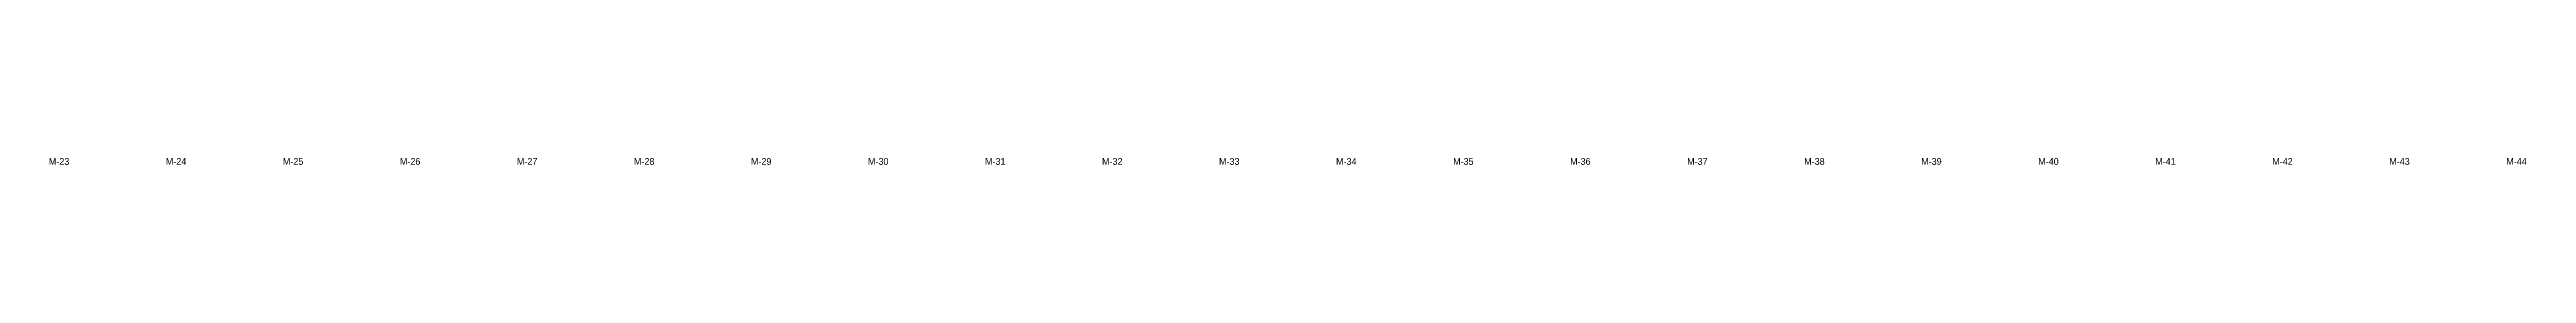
# Model space of a CAD drawing. Header units: metres. Extents: x 478.4 to 564, y -144.7 to -79.7.
# Drawn here: x 489.78 to 511.92, y -97.82 to -97.75 of the extents above; entities that cross this region are included whole.
import ezdxf
from ezdxf.enums import TextEntityAlignment as Align

# ---------------------------------------------------------------- set-up
doc = ezdxf.new("R2010")
doc.units = ezdxf.units.M
doc.layers.add('PLAN-CORTE-TEXTOS', color=5, linetype='Continuous')

msp = doc.modelspace()

# ---------------------------------------------------------------- texts
at = {"layer": 'PLAN-CORTE-TEXTOS'}
for s, p in [('M-23', (489.863, -97.784)), ('M-24', (490.909, -97.784)), ('M-25', (491.955, -97.784)), ('M-26', (493.001, -97.784)), ('M-27', (494.047, -97.784)), ('M-28', (495.093, -97.784)), ('M-29', (496.139, -97.784)), ('M-30', (497.185, -97.784)), ('M-31', (498.231, -97.784)), ('M-32', (499.277, -97.784)), ('M-33', (500.323, -97.784)), ('M-34', (501.369, -97.784)), ('M-35', (502.415, -97.784)), ('M-36', (503.461, -97.784)), ('M-37', (504.507, -97.784)), ('M-38', (505.553, -97.784)), ('M-39', (506.599, -97.784)), ('M-40', (507.645, -97.784)), ('M-41', (508.691, -97.784)), ('M-42', (509.737, -97.784)), ('M-43', (510.783, -97.784)), ('M-44', (511.829, -97.784))]:
    msp.add_text(s, height=0.06, dxfattribs=at).set_placement(p, align=Align.MIDDLE_CENTER)

doc.saveas('drawing.dxf')
